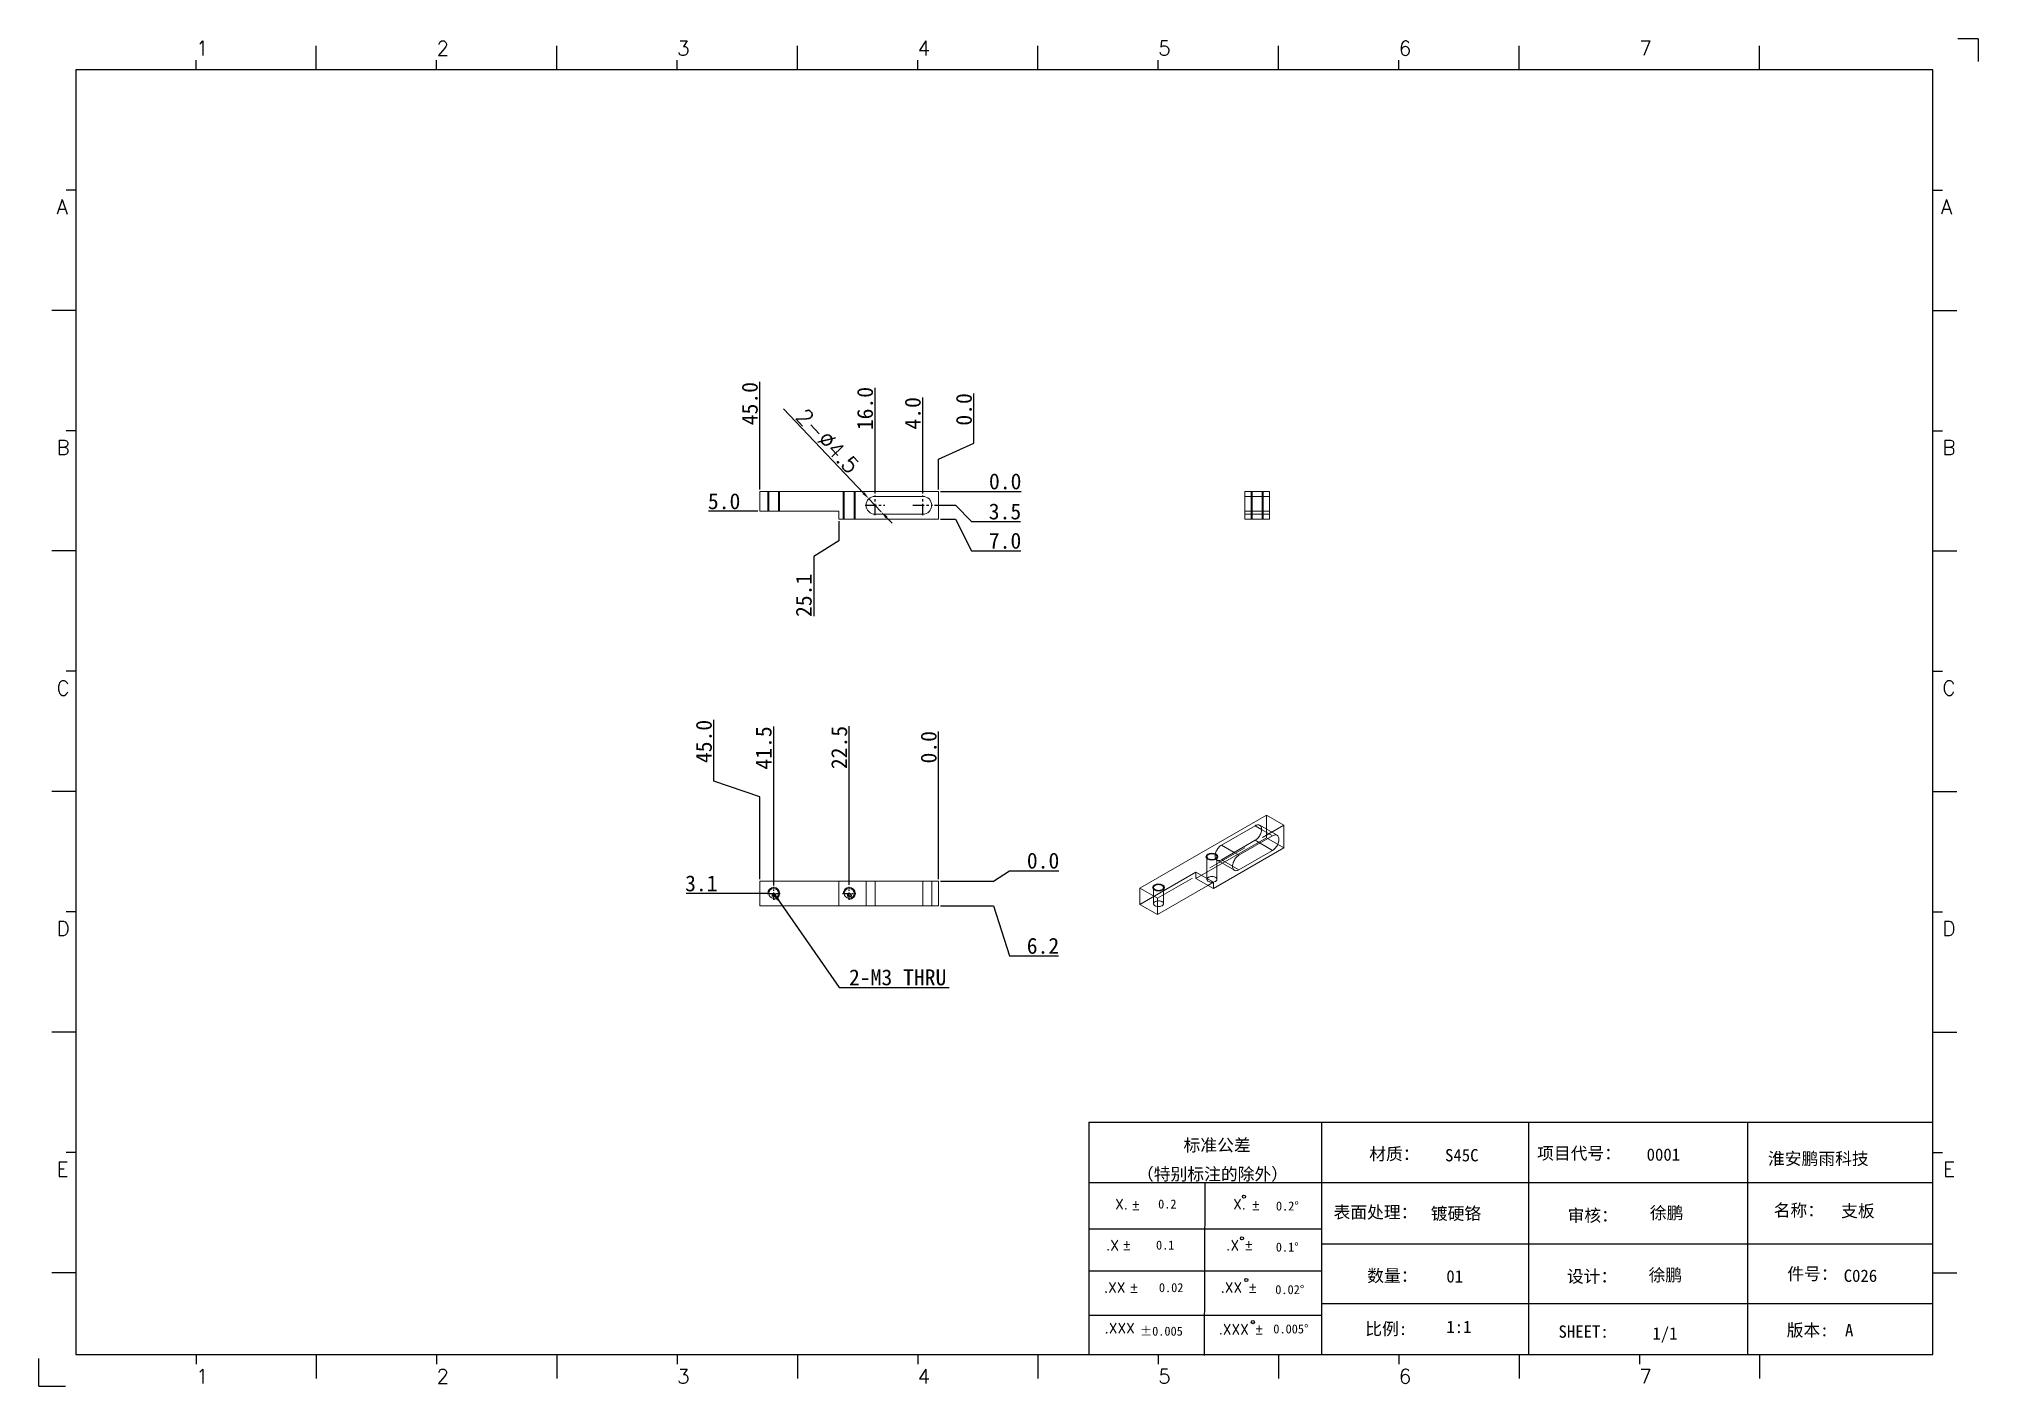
# Model space of a CAD drawing. Extents: x 83 to 30050, y -7164 to 695.
# Drawn here: x 16638.1 to 17125.9, y -1686 to -1347 of the extents above; entities that cross this region are included whole.
import ezdxf
from ezdxf.enums import TextEntityAlignment as Align

# ---------------------------------------------------------------- set-up
doc = ezdxf.new("R2010")
doc.units = 0
doc.header["$LTSCALE"] = 8
doc.header["$MEASUREMENT"] = 0
doc.header["$PDSIZE"] = 5
doc.linetypes.add('CENTER', pattern=[2, 1.25, -0.25, 0.25, -0.25])
doc.linetypes.add('HIDDEN', pattern=[1.905, 1.27, -0.635])
doc.layers.get('0').update_dxf_attribs({"linetype": 'CONTINUOUS'})
doc.layers.get('Defpoints').update_dxf_attribs({"linetype": 'CONTINUOUS'})
doc.layers.add('41', color=3, linetype='CONTINUOUS')
doc.layers.add('dim', color=82, linetype='CONTINUOUS', lineweight=9)
doc.layers.add('screw', color=33, linetype='CONTINUOUS', lineweight=13)
doc.styles.add('SIMPLEX', font='SIMPLEX')
doc.styles.get("Standard").update_dxf_attribs({"font": '', "height": 4})
doc.styles.add('TXT', font='txt.shx', dxfattribs={"bigfont": 'gbcbig.shx'})
doc.styles.get('Standard').set_extended_font_data('SimSun')
doc.dimstyles.new('ISO-25', dxfattribs={"dimtxt": 6, "dimasz": 2.5, "dimexe": 1.25, "dimexo": 0.625, "dimtad": 1, "dimdec": 1, "dimzin": 1, "dimdsep": 46, "dimtxsty": 'Standard', "dimcen": 2.5, "dimadec": 0, "dimazin": 0, "dimtm": 1e-09, "dimtfac": 1, "dimtdec": 1, "dimtmove": 0, "dimatfit": 3, "dimfxl": 1, "dimtolj": 1, "dimtzin": 0, "dimarcsym": 0})

msp = doc.modelspace()

# ---------------------------------------------------------------- texts
at = {"layer": 'dim', "insert": (16841.874, -1585.163), "char_height": 4, "attachment_point": 7}
msp.add_mtext('\\A1;2-M3 THRU', dxfattribs=at)

# ---------------------------------------------------------------- blocks, each defined once
blk = doc.blocks.new('A$C0BB32EA6')
at = {"layer": '41'}
for p, q in [((90.21, 427.84), (90.21, 435.66)), ((168.4, 427.84), (168.4, 435.66)), ((168.4, 427.84), (168.4, 435.66)), ((168.4, 427.84), (168.4, 435.66)), ((246.58, 427.84), (246.58, 435.66)), ((246.58, 427.84), (246.58, 435.66)), ((324.77, 427.84), (324.77, 435.66)), ((402.96, 427.84), (402.96, 435.66)), ((481.15, 427.84), (481.15, 435.66)), ((559.34, 427.84), (559.34, 435.66)), ((51.11, 427.84), (51.11, 430.97)), ((129.3, 427.84), (129.3, 430.97)), ((129.3, 427.84), (129.3, 430.97)), ((129.3, 427.84), (129.3, 430.97)), ((207.49, 427.84), (207.49, 430.97)), ((207.49, 427.84), (207.49, 430.97)), ((285.68, 427.84), (285.68, 430.97)), ((363.87, 427.84), (363.87, 430.97)), ((442.06, 427.84), (442.06, 430.97)), ((615.63, 427.84), (12.02, 427.84)), ((12.02, 427.84), (12.02, 10.32)), ((615.63, 10.32), (615.63, 427.84)), ((12.02, 388.75), (8.89, 388.75)), ((615.63, 388.75), (618.76, 388.75)), ((12.02, 349.66), (4.2, 349.66)), ((615.63, 349.66), (623.45, 349.66)), ((12.02, 310.56), (8.89, 310.56)), ((615.63, 310.56), (618.76, 310.56)), ((12.02, 271.47), (4.2, 271.47)), ((615.63, 271.47), (623.45, 271.47)), ((12.02, 232.37), (8.89, 232.37)), ((615.63, 232.37), (618.76, 232.37)), ((12.02, 193.28), (4.2, 193.28)), ((615.63, 193.28), (623.45, 193.28)), ((12.02, 154.18), (8.89, 154.18)), ((615.63, 154.18), (618.76, 154.18)), ((12.02, 115.09), (4.2, 115.09)), ((615.63, 115.09), (623.45, 115.09)), ((341.34, 85.85), (615.63, 85.85)), ((341.34, 85.85), (341.34, 10.32)), ((416.87, 85.85), (416.87, 10.32)), ((484.16, 85.85), (484.16, 10.32)), ((555.4, 85.7), (555.4, 10.17)), ((12.02, 76), (8.89, 76)), ((615.63, 76), (618.76, 76)), ((615.63, 66.14), (341.34, 66.14)), ((378.86, 10.02), (379.1, 65.84)), ((341.34, 51.12), (416.87, 51.12)), ((615.63, 46.17), (416.87, 46.17)), ((12.02, 36.9), (4.2, 36.9)), ((341.34, 37.5), (401.12, 37.5)), ((341.34, 37.5), (416.87, 37.5)), ((615.63, 36.9), (623.45, 36.9)), ((615.63, 26.74), (416.87, 26.74)), ((341.34, 23.05), (401.87, 23.05)), ((341.34, 23.05), (401.87, 23.05)), ((341.34, 23.05), (401.87, 23.05)), ((341.34, 23.05), (401.87, 23.05)), ((341.34, 23.05), (401.87, 23.05)), ((341.34, 23.05), (416.87, 23.05)), ((12.02, 10.32), (615.63, 10.32)), ((51.11, 10.32), (51.11, 7.19)), ((90.21, 10.32), (90.21, 2.5)), ((129.3, 10.32), (129.3, 7.19)), ((168.4, 10.32), (168.4, 2.5)), ((207.49, 10.32), (207.49, 7.19)), ((246.58, 10.32), (246.58, 2.5)), ((285.68, 10.32), (285.68, 7.19)), ((324.77, 10.32), (324.77, 2.5)), ((326.34, 10.32), (401.87, 10.32)), ((363.87, 10.32), (363.87, 7.19)), ((402.96, 10.32), (402.96, 2.5)), ((442.06, 10.32), (442.06, 7.19)), ((481.15, 10.32), (481.15, 2.5)), ((520.24, 10.32), (520.24, 7.19)), ((559.34, 10.32), (559.34, 2.5))]:
    blk.add_line(p, q, dxfattribs=at)
at = {"layer": '41', "linetype": 'Continuous'}
for p, q in [((630.37, 437.94), (623.79, 437.94)), ((630.37, 437.94), (630.37, 430.59)), ((0, 0), (0, 8.98)), ((0, 0), (8.64, 0))]:
    blk.add_line(p, q, dxfattribs=at)
at = {"layer": '41'}
for centre in [(391.73, 61.61), (391.07, 48.04), (392.49, 34.54), (394.6, 20.83)]:
    blk.add_circle(centre, 0.516, dxfattribs=at)
at = {"layer": '41', "style": 'SIMPLEX'}
for s, height, p in [('1', 4.69, (51.11, 432.54)), ('2', 4.69, (129.3, 432.54)), ('3', 4.69, (207.49, 432.54)), ('4', 4.69, (285.68, 432.54)), ('5', 4.69, (363.87, 432.54)), ('6', 4.69, (442.06, 432.54)), ('7', 4.69, (520.24, 432.54)), ('A', 4.75, (5.76, 380.93)), ('A', 4.75, (618.27, 380.93)), ('B', 4.75, (5.76, 302.74)), ('B', 4.75, (618.72, 302.74)), ('C', 4.75, (5.76, 224.55)), ('C', 4.75, (618.72, 224.55)), ('D', 4.75, (5.76, 146.37)), ('D', 4.75, (618.72, 146.37)), ('E', 4.75, (5.76, 68.18)), ('E', 4.75, (618.95, 68.18)), ('X.', 3.284, (349.84, 57.49)), ('%%p', 3.284, (355.04, 57.36)), ('X.', 3.284, (388.21, 57.49)), ('%%p', 3.284, (394.07, 57.36)), ('.X', 3.284, (346.89, 44.16)), ('%%p', 3.284, (352.09, 44.33)), ('.X', 3.284, (385.9, 44.16)), ('%%p', 3.284, (391.76, 44.33)), ('.XX', 3.284, (346.2, 30.42)), ('%%p', 3.284, (354.44, 30.46)), ('.XX', 3.284, (384.11, 30.42)), ('%%p', 3.284, (393.01, 30.46)), ('.XXX', 3.284, (383.48, 16.83)), ('%%p', 3.284, (395.11, 16.95)), ('1', 4.69, (51.11, 0.87)), ('2', 4.69, (129.3, 0.87)), ('3', 4.69, (207.49, 0.87)), ('4', 4.69, (285.68, 0.87)), ('5', 4.69, (363.87, 0.87)), ('6', 4.69, (442.06, 0.87)), ('7', 4.69, (520.24, 0.87))]:
    blk.add_text(s, height=height, dxfattribs=at).set_placement(p)
at = {"layer": '41', "linetype": 'Continuous'}
for s, p in [('标准公差', (372.08, 76.36)), ('材质：', (432.42, 73.5)), ('项目代号：', (486.99, 73.71)), ('淮安鹏雨科技', (562.04, 71.96)), ('（特别标注的除外）', (356.94, 66.94)), ('表面处理：', (420.83, 54.55)), ('审核：', (496.9, 53.5)), ('名称：', (563.9, 55.18)), ('数量：', (431.79, 33.91)), ('设计：', (496.69, 33.7)), ('件号：', (568.32, 34.55)), ('比例:', (431.16, 16.65)), ('SHEET:', (493.95, 15.75)), ('1/1', (524.5, 15.18)), ('版本:', (568.11, 16.23))]:
    blk.add_text(s, height=4, dxfattribs=at).set_placement(p)
at = {"layer": '41'}
for s, p in [('0.2', (363.82, 57.75)), ('0.2%%D', (402.12, 57.11)), ('0.1', (363.14, 44.41)), ('0.1%%D', (402.07, 43.76)), ('0.02', (364.07, 30.58)), ('0.02%%D', (401.9, 29.93)), ('0.005%%D', (401.27, 17.16))]:
    blk.add_text(s, height=2.929, dxfattribs=at).set_placement(p)
at = {"layer": '41', "style": 'SIMPLEX'}
blk.add_text('.XXX', height=3.284, dxfattribs=at).set_placement((351.31, 18.87), align=Align.MIDDLE_CENTER)
at = {"layer": '41'}
blk.add_text('%%P0.005', height=2.929, dxfattribs=at).set_placement((364.87, 17.89), align=Align.MIDDLE_CENTER)
at = {"layer": '41', "linetype": 'Continuous'}
for tag, p in [('材质', (457.07, 73.08)), ('代号', (522.6, 73.29)), ('表面处理', (452.44, 54.13)), ('审核', (523.65, 54.34)), ('名称', (585.81, 54.97)), ('数量', (457.5, 33.7)), ('设计', (523.23, 34.13)), ('件号', (586.65, 33.91)), ('比例', (457.5, 17.28)), ('版本', (587.08, 16.23))]:
    blk.add_attdef(tag, p, '', height=4, dxfattribs=at)
blk = doc.blocks.new('screw_m3_l')
at = {"layer": 'screw', "color": 1, "linetype": 'CENTER', "ltscale": 0.1905}
for p, q in [((-1.65, 0), (1.65, 0)), ((0, -1.65), (0, 1.65))]:
    blk.add_line(p, q, dxfattribs=at)
at = {"layer": 'screw', "color": 33, "linetype": 'Continuous'}
blk.add_circle((0, 0), 1.25, dxfattribs=at)
at = {"layer": 'screw', "color": 92, "linetype": 'Continuous'}
blk.add_arc((0, 0), 1.5, 270, 180, dxfattribs=at)
at = {"layer": 'screw', "color": 6, "linetype": 'Continuous', "style": 'TXT'}
blk.add_text('M3', height=0.6, dxfattribs=at).set_placement((-0.51, -0.75))
blk = doc.blocks.new('*D520')
at = {"layer": 'Defpoints', "color": 0}
for p in [(16864.43, -1460.86), (16864.43, -1460.86), (16876.68, -1460.86)]:
    blk.add_point(p, dxfattribs=at)
at = {"layer": 'dim', "color": 0, "lineweight": -2}
blk.add_line((16864.93, -1460.86), (16885.16, -1460.86), dxfattribs=at)
at = {"layer": 'dim', "color": 0, "insert": (16881.17, -1458.36), "char_height": 4, "attachment_point": 5}
blk.add_mtext('\\A1;0.0', dxfattribs=at)
blk = doc.blocks.new('*D521')
at = {"layer": 'Defpoints', "color": 0}
for p in [(16864.43, -1460.86), (16862.9, -1464.36), (16876.69, -1468.43)]:
    blk.add_point(p, dxfattribs=at)
at = {"layer": 'dim', "color": 0, "lineweight": -2}
for p, q in [((16863.4, -1464.36), (16868.69, -1464.36)), ((16868.69, -1464.36), (16872.69, -1468.43)), ((16872.69, -1468.43), (16885.03, -1468.43))]:
    blk.add_line(p, q, dxfattribs=at)
at = {"layer": 'dim', "color": 0, "insert": (16881.11, -1465.93), "char_height": 4, "attachment_point": 5}
blk.add_mtext('\\A1;3.5', dxfattribs=at)
blk = doc.blocks.new('*D522')
at = {"layer": 'Defpoints', "color": 0}
for p in [(16864.43, -1460.86), (16864.43, -1467.86), (16876.68, -1475.8)]:
    blk.add_point(p, dxfattribs=at)
at = {"layer": 'dim', "color": 0, "lineweight": -2}
for p, q in [((16864.93, -1467.86), (16868.68, -1467.86)), ((16868.68, -1467.86), (16872.68, -1475.8)), ((16872.68, -1475.8), (16885.07, -1475.8))]:
    blk.add_line(p, q, dxfattribs=at)
at = {"layer": 'dim', "color": 0, "insert": (16881.13, -1473.3), "char_height": 4, "attachment_point": 5}
blk.add_mtext('\\A1;7.0', dxfattribs=at)
blk = doc.blocks.new('*D523')
at = {"layer": 'Defpoints', "color": 0}
for p in [(16864.43, -1460.86), (16814.92, -1465.86), (16819.43, -1465.86)]:
    blk.add_point(p, dxfattribs=at)
at = {"layer": 'dim', "color": 0, "lineweight": -2}
blk.add_line((16818.93, -1465.86), (16806.51, -1465.86), dxfattribs=at)
at = {"layer": 'dim', "color": 0, "insert": (16810.46, -1463.36), "char_height": 4, "attachment_point": 5}
blk.add_mtext('\\A1;5.0', dxfattribs=at)
blk = doc.blocks.new('*D524')
at = {"layer": 'Defpoints', "color": 0}
for p in [(16873.31, -1444.72), (16864.43, -1460.86), (16864.43, -1460.86)]:
    blk.add_point(p, dxfattribs=at)
at = {"layer": 'dim', "color": 0, "lineweight": -2}
for p, q in [((16873.31, -1448.72), (16873.31, -1436.24)), ((16864.43, -1452.72), (16873.31, -1448.72)), ((16864.43, -1460.36), (16864.43, -1452.72))]:
    blk.add_line(p, q, dxfattribs=at)
at = {"layer": 'dim', "color": 0, "insert": (16870.81, -1440.23), "char_height": 4, "attachment_point": 5, "rotation": 90}
blk.add_mtext('\\A1;0.0', dxfattribs=at)
blk = doc.blocks.new('*D525')
at = {"layer": 'Defpoints', "color": 0}
for p in [(16860.43, -1445.75), (16860.43, -1461.88), (16864.43, -1460.86)]:
    blk.add_point(p, dxfattribs=at)
at = {"layer": 'dim', "color": 0, "lineweight": -2}
blk.add_line((16860.43, -1461.38), (16860.43, -1437.2), dxfattribs=at)
at = {"layer": 'dim', "color": 0, "insert": (16857.93, -1441.22), "char_height": 4, "attachment_point": 5, "rotation": 90}
blk.add_mtext('\\A1;4.0', dxfattribs=at)
blk = doc.blocks.new('*D526')
at = {"layer": 'Defpoints', "color": 0}
for p in [(16848.43, -1445.75), (16848.43, -1461.88), (16864.43, -1460.86)]:
    blk.add_point(p, dxfattribs=at)
at = {"layer": 'dim', "color": 0, "lineweight": -2}
blk.add_line((16848.43, -1461.38), (16848.43, -1434.8), dxfattribs=at)
at = {"layer": 'dim', "color": 0, "insert": (16845.93, -1440.02), "char_height": 4, "attachment_point": 5, "rotation": 90}
blk.add_mtext('\\A1;16.0', dxfattribs=at)
blk = doc.blocks.new('*D527')
at = {"layer": 'Defpoints', "color": 0}
for p in [(16864.43, -1460.86), (16839.35, -1467.86), (16833.02, -1481.26)]:
    blk.add_point(p, dxfattribs=at)
at = {"layer": 'dim', "color": 0, "lineweight": -2}
for p, q in [((16839.35, -1468.36), (16839.35, -1473.26)), ((16839.35, -1473.26), (16833.02, -1477.26)), ((16833.02, -1477.26), (16833.02, -1492.27))]:
    blk.add_line(p, q, dxfattribs=at)
at = {"layer": 'dim', "color": 0, "insert": (16830.52, -1487.02), "char_height": 4, "attachment_point": 5, "rotation": 90}
blk.add_mtext('\\A1;25.1', dxfattribs=at)
blk = doc.blocks.new('*D528')
at = {"layer": 'Defpoints', "color": 0}
for p in [(16819.43, -1444.72), (16819.43, -1460.86), (16864.43, -1460.86)]:
    blk.add_point(p, dxfattribs=at)
at = {"layer": 'dim', "color": 0, "lineweight": -2}
blk.add_line((16819.43, -1460.36), (16819.43, -1433.33), dxfattribs=at)
at = {"layer": 'dim', "color": 0, "insert": (16816.93, -1438.78), "char_height": 4, "attachment_point": 5, "rotation": 90}
blk.add_mtext('\\A1;45.0', dxfattribs=at)
blk = doc.blocks.new('*D529')
at = {"layer": 'Defpoints', "color": 0}
for p in [(16846.88, -1462.72), (16849.98, -1465.99)]:
    blk.add_point(p, dxfattribs=at)
at = {"layer": 'dim', "color": 0, "lineweight": -2}
for p, q in [((16825.41, -1440.12), (16845.5, -1461.27)), ((16849.98, -1465.99), (16846.88, -1462.72)), ((16851.35, -1467.44), (16852.73, -1468.89))]:
    blk.add_line(p, q, dxfattribs=at)
at = {"layer": 'dim', "color": 0}
for points in [[(16845.74, -1461.04), (16845.26, -1461.5), (16846.88, -1462.72)], [(16851.6, -1467.21), (16851.11, -1467.67), (16849.98, -1465.99)]]:
    blk.add_solid(points, dxfattribs=at)
at = {"layer": 'dim', "color": 0, "insert": (16835.28, -1446.88), "char_height": 4, "attachment_point": 5, "rotation": 313.5123}
blk.add_mtext('\\A1;{\\Ftxt,bigfont|c134; 2-∅4.5}', dxfattribs=at)
blk = doc.blocks.new('*D530')
at = {"layer": 'Defpoints', "color": 0}
for p in [(16886.21, -1556.27), (16864.43, -1558.89), (16864.43, -1558.89)]:
    blk.add_point(p, dxfattribs=at)
at = {"layer": 'dim', "color": 0, "lineweight": -2}
for p, q in [((16878.21, -1558.89), (16882.21, -1556.27)), ((16882.21, -1556.27), (16894.69, -1556.27)), ((16864.93, -1558.89), (16878.21, -1558.89))]:
    blk.add_line(p, q, dxfattribs=at)
at = {"layer": 'dim', "color": 0, "insert": (16890.7, -1553.77), "char_height": 4, "attachment_point": 5}
blk.add_mtext('\\A1;0.0', dxfattribs=at)
blk = doc.blocks.new('*D531')
at = {"layer": 'Defpoints', "color": 0}
for p in [(16864.43, -1558.89), (16809.04, -1561.99), (16821.68, -1561.99)]:
    blk.add_point(p, dxfattribs=at)
at = {"layer": 'dim', "color": 0, "lineweight": -2}
blk.add_line((16821.18, -1561.99), (16800.92, -1561.99), dxfattribs=at)
at = {"layer": 'dim', "color": 0, "insert": (16804.73, -1559.49), "char_height": 4, "attachment_point": 5}
blk.add_mtext('\\A1;3.1', dxfattribs=at)
blk = doc.blocks.new('*D532')
at = {"layer": 'Defpoints', "color": 0}
for p in [(16864.43, -1558.89), (16864.43, -1565.09), (16886.21, -1577.7)]:
    blk.add_point(p, dxfattribs=at)
at = {"layer": 'dim', "color": 0, "lineweight": -2}
for p, q in [((16864.93, -1565.09), (16878.21, -1565.09)), ((16878.21, -1565.09), (16882.21, -1577.7)), ((16882.21, -1577.7), (16894.62, -1577.7))]:
    blk.add_line(p, q, dxfattribs=at)
at = {"layer": 'dim', "color": 0, "insert": (16890.67, -1575.2), "char_height": 4, "attachment_point": 5}
blk.add_mtext('\\A1;6.2', dxfattribs=at)
blk = doc.blocks.new('*D533')
at = {"layer": 'Defpoints', "color": 0}
for p in [(16864.43, -1529.71), (16864.43, -1558.89), (16864.43, -1558.89)]:
    blk.add_point(p, dxfattribs=at)
at = {"layer": 'dim', "color": 0, "lineweight": -2}
blk.add_line((16864.43, -1558.39), (16864.43, -1521.23), dxfattribs=at)
at = {"layer": 'dim', "color": 0, "insert": (16861.93, -1525.22), "char_height": 4, "attachment_point": 5, "rotation": 90}
blk.add_mtext('\\A1;0.0', dxfattribs=at)
blk = doc.blocks.new('*D534')
at = {"layer": 'Defpoints', "color": 0}
for p in [(16841.93, -1531.16), (16841.93, -1560.34), (16864.43, -1558.89)]:
    blk.add_point(p, dxfattribs=at)
at = {"layer": 'dim', "color": 0, "lineweight": -2}
blk.add_line((16841.93, -1559.84), (16841.93, -1519.93), dxfattribs=at)
at = {"layer": 'dim', "color": 0, "insert": (16839.43, -1525.29), "char_height": 4, "attachment_point": 5, "rotation": 90}
blk.add_mtext('\\A1;22.5', dxfattribs=at)
blk = doc.blocks.new('*D535')
at = {"layer": 'Defpoints', "color": 0}
for p in [(16822.93, -1531.31), (16822.93, -1560.49), (16864.43, -1558.89)]:
    blk.add_point(p, dxfattribs=at)
at = {"layer": 'dim', "color": 0, "lineweight": -2}
blk.add_line((16822.93, -1559.99), (16822.93, -1519.99), dxfattribs=at)
at = {"layer": 'dim', "color": 0, "insert": (16820.43, -1525.4), "char_height": 4, "attachment_point": 5, "rotation": 90}
blk.add_mtext('\\A1;41.5', dxfattribs=at)
blk = doc.blocks.new('*D536')
at = {"layer": 'Defpoints', "color": 0}
for p in [(16807.88, -1529.71), (16819.43, -1558.89), (16864.43, -1558.89)]:
    blk.add_point(p, dxfattribs=at)
at = {"layer": 'dim', "color": 0, "lineweight": -2}
for p, q in [((16807.88, -1533.71), (16807.88, -1518.32)), ((16819.43, -1537.71), (16807.88, -1533.71)), ((16819.43, -1558.39), (16819.43, -1537.71))]:
    blk.add_line(p, q, dxfattribs=at)
at = {"layer": 'dim', "color": 0, "insert": (16805.38, -1523.77), "char_height": 4, "attachment_point": 5, "rotation": 90}
blk.add_mtext('\\A1;45.0', dxfattribs=at)

# ---------------------------------------------------------------- dimensions: what is measured, and where the dimension line sits
at = {"layer": 'dim'}
for feature_location, offset, dtype, origin, picture, middle in [((16819.428, -1460.856), (0, 16.136), 1, (16864.428, -1460.856), '*D528', (16816.928, -1438.776)), ((16848.428, -1461.881), (0, 16.136), 1, (16864.428, -1460.856), '*D526', (16845.928, -1440.023)), ((16860.428, -1461.881), (0, 16.136), 1, (16864.428, -1460.856), '*D525', (16857.928, -1441.223)), ((16864.427628692, -1460.85601787), (8.882090644, 16.135927644), 1, (16864.427628692, -1460.85601787), '*D524', (16870.809969336, -1440.231451337)), ((16864.427628692, -1460.85601787), (12.257125829, 0), 0, (16864.427628692, -1460.85601787), '*D520', (16881.17339341, -1458.35626787)), ((16819.428, -1465.856), (-4.51, 0), 0, (16864.428, -1460.856), '*D523', (16810.462, -1463.356)), ((16839.352, -1467.856), (-6.329, -13.405), 1, (16864.428, -1460.856), '*D527', (16830.524, -1487.016)), ((16862.903, -1464.356), (13.785, -4.075), 0, (16864.428, -1460.856), '*D521', (16881.11, -1465.931)), ((16864.428, -1467.856), (12.257, -7.946), 0, (16864.428, -1460.856), '*D522', (16881.129, -1473.302)), ((16819.428, -1558.885), (-11.546, 29.174), 1, (16864.428, -1558.885), '*D536', (16805.382, -1523.767)), ((16822.928, -1560.485), (0, 29.174), 1, (16864.428, -1558.885), '*D535', (16820.428, -1525.4)), ((16841.928, -1560.335), (0, 29.174), 1, (16864.428, -1558.885), '*D534', (16839.428, -1525.294)), ((16864.427628692, -1558.885328336), (0, 29.174499307), 1, (16864.427628692, -1558.885328336), '*D533', (16861.927878692, -1525.22219014)), ((16864.427628692, -1558.885328336), (21.78460324, 2.619684462), 0, (16864.427628692, -1558.885328336), '*D530', (16890.700870821, -1553.765893874)), ((16821.678, -1561.985), (-12.637, 0), 0, (16864.428, -1558.885), '*D531', (16804.73, -1559.486)), ((16864.428, -1565.085), (21.785, -12.619), 0, (16864.428, -1558.885), '*D532', (16890.668, -1575.205))]:
    dim = msp.add_ordinate_dim(feature_location=feature_location, offset=offset, dtype=dtype, origin=origin, dimstyle='ISO-25', override={"dimtxt": 2.5, "dimasz": 2, "dimexe": 0.49975, "dimexo": 0.49975, "dimgap": 0.49975}, dxfattribs=at)
    dim.commit()
    dim.dimension.update_dxf_attribs({"geometry": picture, "text_midpoint": middle})
dim = msp.add_diameter_dim_2p(p1=(16849.977, -1465.988), p2=(16846.878, -1462.724), text='{\\Ftxt,bigfont|c134; 2-<>}', dimstyle='ISO-25', override={"dimtxt": 2.5, "dimasz": 2, "dimexe": 0.49975, "dimexo": 0.49975, "dimgap": 0.49975}, dxfattribs=at)
dim.commit()
dim.dimension.update_dxf_attribs({"geometry": '*D529', "text_midpoint": (16833.47, -1448.601), "dimtype": 163})

# ---------------------------------------------------------------- linework, layer by layer
at = {"color": 7, "linetype": 'Continuous', "lineweight": 15}
for p, q in [((16864.428, -1460.856), (16819.428, -1460.856)), ((16819.428, -1465.856), (16819.428, -1460.856)), ((16860.428, -1462.106), (16848.428, -1462.106)), ((16864.428, -1467.856), (16864.428, -1460.856)), ((16941.449, -1467.856), (16941.449, -1460.856)), ((16947.649, -1460.856), (16941.449, -1460.856)), ((16947.649, -1467.856), (16947.649, -1460.856)), ((16839.352, -1465.856), (16819.428, -1465.856)), ((16839.352, -1465.856), (16839.352, -1467.856)), ((16839.352, -1467.856), (16864.428, -1467.856)), ((16848.428, -1466.606), (16860.428, -1466.606)), ((16947.649, -1467.856), (16941.449, -1467.856)), ((16946.895, -1542.298), (16915.075, -1560.667)), ((16944.067, -1544.951), (16935.582, -1549.85)), ((16946.895, -1548.014), (16946.895, -1542.298)), ((16951.279, -1544.829), (16946.895, -1542.298)), ((16951.279, -1550.544), (16951.279, -1544.829)), ((16929.164, -1558.249), (16946.895, -1548.014)), ((16933.548, -1560.78), (16951.279, -1550.544)), ((16935.582, -1553.524), (16944.067, -1548.626)), ((16951.279, -1550.544), (16946.895, -1548.014)), ((16819.428, -1558.885), (16819.428, -1565.085)), ((16839.352, -1558.885), (16819.428, -1558.885)), ((16839.352, -1558.885), (16864.428, -1558.885)), ((16839.352, -1565.085), (16839.352, -1558.885)), ((16864.428, -1565.085), (16864.428, -1558.885)), ((16929.164, -1556.616), (16915.075, -1564.75)), ((16915.075, -1564.75), (16915.075, -1560.667)), ((16919.459, -1567.281), (16932.134, -1559.964)), ((16929.164, -1556.616), (16929.164, -1558.249)), ((16933.548, -1560.78), (16929.164, -1558.249)), ((16819.428, -1565.085), (16839.352, -1565.085)), ((16839.352, -1565.085), (16864.428, -1565.085)), ((16915.075, -1564.75), (16919.459, -1567.281))]:
    msp.add_line(p, q, dxfattribs=at)
at = {"color": 7, "linetype": 'Continuous', "lineweight": 0}
for p, q in [((16821.428, -1460.856), (16821.428, -1465.856)), ((16824.428, -1460.856), (16824.428, -1465.856)), ((16840.428, -1460.856), (16840.428, -1467.856)), ((16843.428, -1460.856), (16843.428, -1467.856)), ((16943.049, -1460.856), (16943.049, -1467.856)), ((16943.049, -1460.856), (16943.049, -1465.856)), ((16946.049, -1460.856), (16946.049, -1467.856)), ((16946.049, -1460.856), (16946.049, -1465.856))]:
    msp.add_line(p, q, dxfattribs=at)
at = {"color": 7, "linetype": 'HIDDEN', "lineweight": 0}
for p, q in [((16821.678, -1460.856), (16821.678, -1465.856)), ((16824.178, -1465.856), (16824.178, -1460.856)), ((16840.678, -1460.856), (16840.678, -1467.856)), ((16843.178, -1467.856), (16843.178, -1460.856)), ((16947.649, -1462.106), (16941.449, -1462.106)), ((16943.299, -1460.856), (16943.299, -1467.856)), ((16945.799, -1467.856), (16945.799, -1460.856)), ((16947.649, -1465.856), (16941.449, -1465.856)), ((16947.649, -1466.606), (16941.449, -1466.606)), ((16919.459, -1563.198), (16951.279, -1544.829)), ((16949.576, -1547.371), (16945.192, -1544.84)), ((16948.451, -1547.482), (16945.658, -1545.87)), ((16948.451, -1547.482), (16939.966, -1552.381)), ((16939.966, -1556.055), (16948.451, -1551.157)), ((16948.451, -1551.157), (16944.067, -1548.626)), ((16931.927, -1552.748), (16931.927, -1558.464)), ((16934.427, -1558.464), (16934.427, -1552.748)), ((16934.457, -1553.636), (16938.841, -1556.166)), ((16939.966, -1556.055), (16935.582, -1553.524)), ((16939.966, -1552.381), (16938.764, -1551.687)), ((16846.178, -1558.885), (16846.178, -1565.085)), ((16848.428, -1565.085), (16848.428, -1558.885)), ((16860.428, -1565.085), (16860.428, -1558.885)), ((16862.678, -1565.085), (16862.678, -1558.885)), ((16915.075, -1560.667), (16919.459, -1563.198)), ((16918.492, -1560.504), (16918.492, -1564.586)), ((16920.992, -1564.586), (16920.992, -1560.504)), ((16933.548, -1559.147), (16929.164, -1556.616)), ((16932.134, -1559.964), (16933.548, -1559.147)), ((16933.548, -1559.147), (16933.548, -1560.78)), ((16919.459, -1567.281), (16919.459, -1563.198))]:
    msp.add_line(p, q, dxfattribs=at)
at = {"color": 1, "linetype": 'CENTER', "ltscale": 0.28575}
for p, q in [((16848.428, -1466.831), (16848.428, -1461.881)), ((16860.428, -1466.831), (16860.428, -1461.881)), ((16845.953, -1464.356), (16850.903, -1464.356)), ((16857.953, -1464.356), (16862.903, -1464.356))]:
    msp.add_line(p, q, dxfattribs=at)
at = {"color": 8, "linetype": 'Continuous', "lineweight": 15}
for p, q in [((16945.658, -1545.87), (16944.067, -1544.951)), ((16938.764, -1551.687), (16935.582, -1549.85))]:
    msp.add_line(p, q, dxfattribs=at)
at = {"color": 1, "linetype": 'CENTER', "ltscale": 0.1905}
for p, q in [((16822.928, -1563.635), (16822.928, -1560.335)), ((16841.928, -1563.635), (16841.928, -1560.335)), ((16821.278, -1561.985), (16824.578, -1561.985)), ((16840.278, -1561.985), (16843.578, -1561.985))]:
    msp.add_line(p, q, dxfattribs=at)
at = {"color": 7, "linetype": 'Continuous', "lineweight": 15, "flags": 128}
for points in [[(16944.067, -1548.626), (16944.259, -1548.502), (16944.448, -1548.353), (16944.631, -1548.181), (16944.806, -1547.988), (16944.971, -1547.779), (16945.122, -1547.555), (16945.258, -1547.319), (16945.376, -1547.076), (16945.476, -1546.829), (16945.554, -1546.581), (16945.612, -1546.336), (16945.646, -1546.098), (16945.658, -1545.87), (16945.646, -1545.655), (16945.612, -1545.457), (16945.554, -1545.278), (16945.476, -1545.121), (16945.376, -1544.989), (16945.258, -1544.883), (16945.122, -1544.804), (16944.971, -1544.755), (16944.806, -1544.735), (16944.631, -1544.745), (16944.448, -1544.785), (16944.259, -1544.854), (16944.067, -1544.951)], [(16935.582, -1549.85), (16935.39, -1549.974), (16935.201, -1550.123), (16935.017, -1550.295), (16934.842, -1550.487), (16934.678, -1550.697), (16934.527, -1550.921), (16934.391, -1551.156), (16934.272, -1551.399), (16934.173, -1551.646), (16934.094, -1551.894), (16934.037, -1552.139), (16934.002, -1552.377), (16933.991, -1552.605), (16934.002, -1552.82), (16934.037, -1553.018), (16934.094, -1553.197), (16934.173, -1553.354), (16934.272, -1553.487), (16934.391, -1553.593), (16934.527, -1553.671), (16934.678, -1553.721), (16934.842, -1553.741), (16935.017, -1553.731), (16935.201, -1553.691), (16935.39, -1553.622), (16935.582, -1553.524)], [(16932.293, -1558.974), (16932.163, -1558.885), (16932.059, -1558.786), (16931.984, -1558.678), (16931.94, -1558.565), (16931.928, -1558.449), (16931.948, -1558.334), (16932, -1558.221), (16932.082, -1558.115), (16932.193, -1558.019), (16932.33, -1557.933), (16932.488, -1557.862), (16932.664, -1557.806), (16932.854, -1557.767), (16933.052, -1557.746), (16933.253, -1557.743), (16933.452, -1557.76), (16933.644, -1557.794), (16933.824, -1557.846), (16933.987, -1557.914), (16934.13, -1557.996), (16934.247, -1558.09), (16934.337, -1558.194), (16934.397, -1558.305), (16934.425, -1558.42), (16934.421, -1558.536), (16934.385, -1558.65), (16934.317, -1558.76), (16934.22, -1558.862), (16934.096, -1558.953), (16933.948, -1559.032), (16933.78, -1559.096), (16933.597, -1559.143), (16933.403, -1559.173), (16933.203, -1559.185), (16933.002, -1559.178), (16932.805, -1559.153), (16932.619, -1559.109), (16932.447, -1559.049), (16932.293, -1558.974)], [(16918.858, -1565.097), (16918.728, -1565.008), (16918.624, -1564.909), (16918.549, -1564.801), (16918.505, -1564.688), (16918.493, -1564.572), (16918.513, -1564.456), (16918.565, -1564.344), (16918.647, -1564.238), (16918.758, -1564.141), (16918.895, -1564.056), (16919.053, -1563.984), (16919.229, -1563.928), (16919.419, -1563.889), (16919.617, -1563.868), (16919.818, -1563.866), (16920.017, -1563.882), (16920.209, -1563.917), (16920.389, -1563.969), (16920.552, -1564.037), (16920.694, -1564.119), (16920.812, -1564.213), (16920.902, -1564.317), (16920.962, -1564.428), (16920.99, -1564.543), (16920.986, -1564.659), (16920.95, -1564.773), (16920.882, -1564.883), (16920.785, -1564.984), (16920.661, -1565.076), (16920.513, -1565.154), (16920.345, -1565.219), (16920.162, -1565.266), (16919.968, -1565.296), (16919.768, -1565.308), (16919.567, -1565.301), (16919.37, -1565.275), (16919.184, -1565.232), (16919.012, -1565.172), (16918.858, -1565.097)]]:
    msp.add_lwpolyline(points, dxfattribs=at)
at = {"color": 7, "linetype": 'HIDDEN', "lineweight": 0, "flags": 128}
for points in [[(16948.451, -1551.157), (16948.643, -1551.033), (16948.832, -1550.883), (16949.015, -1550.712), (16949.19, -1550.519), (16949.355, -1550.31), (16949.506, -1550.086), (16949.642, -1549.85), (16949.76, -1549.607), (16949.86, -1549.36), (16949.938, -1549.112), (16949.996, -1548.867), (16950.03, -1548.629), (16950.042, -1548.401), (16950.03, -1548.186), (16949.996, -1547.988), (16949.938, -1547.809), (16949.86, -1547.652), (16949.76, -1547.52), (16949.642, -1547.414), (16949.506, -1547.335), (16949.355, -1547.286), (16949.19, -1547.266), (16949.015, -1547.276), (16948.832, -1547.316), (16948.643, -1547.385), (16948.451, -1547.482)], [(16932.293, -1553.258), (16932.163, -1553.17), (16932.059, -1553.07), (16931.984, -1552.963), (16931.94, -1552.849), (16931.928, -1552.733), (16931.948, -1552.618), (16932, -1552.506), (16932.082, -1552.4), (16932.193, -1552.303), (16932.33, -1552.217), (16932.488, -1552.146), (16932.664, -1552.09), (16932.854, -1552.051), (16933.052, -1552.03), (16933.253, -1552.028), (16933.452, -1552.044), (16933.644, -1552.078), (16933.824, -1552.13), (16933.987, -1552.198), (16934.13, -1552.28), (16934.247, -1552.375), (16934.337, -1552.478), (16934.397, -1552.589), (16934.425, -1552.704), (16934.421, -1552.82), (16934.385, -1552.935), (16934.317, -1553.044), (16934.22, -1553.146), (16934.096, -1553.237), (16933.948, -1553.316), (16933.78, -1553.38), (16933.597, -1553.428), (16933.403, -1553.458), (16933.203, -1553.469), (16933.002, -1553.462), (16932.805, -1553.437), (16932.619, -1553.393), (16932.447, -1553.333), (16932.293, -1553.258)], [(16939.966, -1552.381), (16939.774, -1552.505), (16939.585, -1552.654), (16939.401, -1552.826), (16939.226, -1553.018), (16939.062, -1553.228), (16938.911, -1553.452), (16938.775, -1553.687), (16938.656, -1553.93), (16938.557, -1554.177), (16938.478, -1554.425), (16938.421, -1554.67), (16938.386, -1554.908), (16938.375, -1555.136), (16938.386, -1555.351), (16938.421, -1555.549), (16938.478, -1555.728), (16938.557, -1555.885), (16938.656, -1556.017), (16938.775, -1556.124), (16938.911, -1556.202), (16939.062, -1556.252), (16939.226, -1556.271), (16939.401, -1556.261), (16939.585, -1556.221), (16939.774, -1556.152), (16939.966, -1556.055)], [(16918.858, -1561.014), (16918.728, -1560.926), (16918.624, -1560.826), (16918.549, -1560.718), (16918.505, -1560.605), (16918.493, -1560.489), (16918.513, -1560.374), (16918.565, -1560.261), (16918.647, -1560.156), (16918.758, -1560.059), (16918.895, -1559.973), (16919.053, -1559.902), (16919.229, -1559.846), (16919.419, -1559.807), (16919.617, -1559.786), (16919.818, -1559.783), (16920.017, -1559.8), (16920.209, -1559.834), (16920.389, -1559.886), (16920.552, -1559.954), (16920.694, -1560.036), (16920.812, -1560.13), (16920.902, -1560.234), (16920.962, -1560.345), (16920.99, -1560.46), (16920.986, -1560.576), (16920.95, -1560.691), (16920.882, -1560.8), (16920.785, -1560.902), (16920.661, -1560.993), (16920.513, -1561.072), (16920.345, -1561.136), (16920.162, -1561.183), (16919.968, -1561.214), (16919.768, -1561.225), (16919.567, -1561.218), (16919.37, -1561.193), (16919.184, -1561.149), (16919.012, -1561.089), (16918.858, -1561.014)]]:
    msp.add_lwpolyline(points, dxfattribs=at)
at = {"color": 7, "linetype": 'Continuous', "lineweight": 0, "flags": 128}
for points in [[(16932.117, -1552.136), (16931.792, -1552.416), (16931.677, -1552.748), (16931.792, -1553.079), (16932.117, -1553.36), (16932.603, -1553.548), (16933.177, -1553.614), (16933.751, -1553.548), (16934.238, -1553.36), (16934.563, -1553.079), (16934.677, -1552.748), (16934.563, -1552.416), (16934.238, -1552.136), (16933.751, -1551.948), (16933.177, -1551.882), (16932.603, -1551.948), (16932.117, -1552.136)], [(16918.682, -1559.891), (16918.357, -1560.172), (16918.242, -1560.504), (16918.357, -1560.835), (16918.682, -1561.116), (16919.168, -1561.304), (16919.742, -1561.37), (16920.316, -1561.304), (16920.803, -1561.116), (16921.128, -1560.835), (16921.242, -1560.504), (16921.128, -1560.172), (16920.803, -1559.891), (16920.316, -1559.704), (16919.742, -1559.638), (16919.168, -1559.704), (16918.682, -1559.891)]]:
    msp.add_lwpolyline(points, dxfattribs=at)
at = {"color": 7, "linetype": 'Continuous', "lineweight": 15}
for centre, start, end in [((16848.428, -1464.356), 90, 270), ((16860.428, -1464.356), 270, 90)]:
    msp.add_arc(centre, 2.25, start, end, dxfattribs=at)

# ---------------------------------------------------------------- block references
at = {"layer": '41', "linetype": 'Continuous', "xscale": 0.7739670527998896, "yscale": 0.7739670528000033, "zscale": 0.7739670528000001}
msp.add_blockref('A$C0BB32EA6', (16638.055, -1685.955), dxfattribs=at).add_auto_attribs({'版本': 'A', '件号': 'C026', '名称': '支板', '设计': '徐鹏', '审核': '徐鹏', '代号': '0001', '比例': '1:1', '数量': '01', '表面处理': '镀硬铬', '材质': 'S45C'})
at = {"layer": 'screw'}
for p in [(16822.928, -1561.985), (16841.928, -1561.985)]:
    msp.add_blockref('screw_m3_l', p, dxfattribs=at)

msp.set_redraw_order([(e.dxf.handle, doc.entitydb.next_handle()) for e in msp.query("TEXT MTEXT ATTDEF DIMENSION ARC_DIMENSION")])  # texts and dimensions are drawn at this point

# ---------------------------------------------------------------- leaders
at = {"layer": 'dim', "annotation_type": 0, "has_hookline": 1, "hookline_direction": 0, "text_width": 25.178}
msp.add_leader([(16822.934, -1561.985), (16839.374, -1585.663), (16841.374, -1585.663)], dimstyle='ISO-25', override={"dimtxt": 2.5, "dimasz": 2, "dimexe": 0.49975, "dimexo": 0.49975, "dimgap": 0.49975}, dxfattribs=at)

doc.saveas('drawing.dxf')
